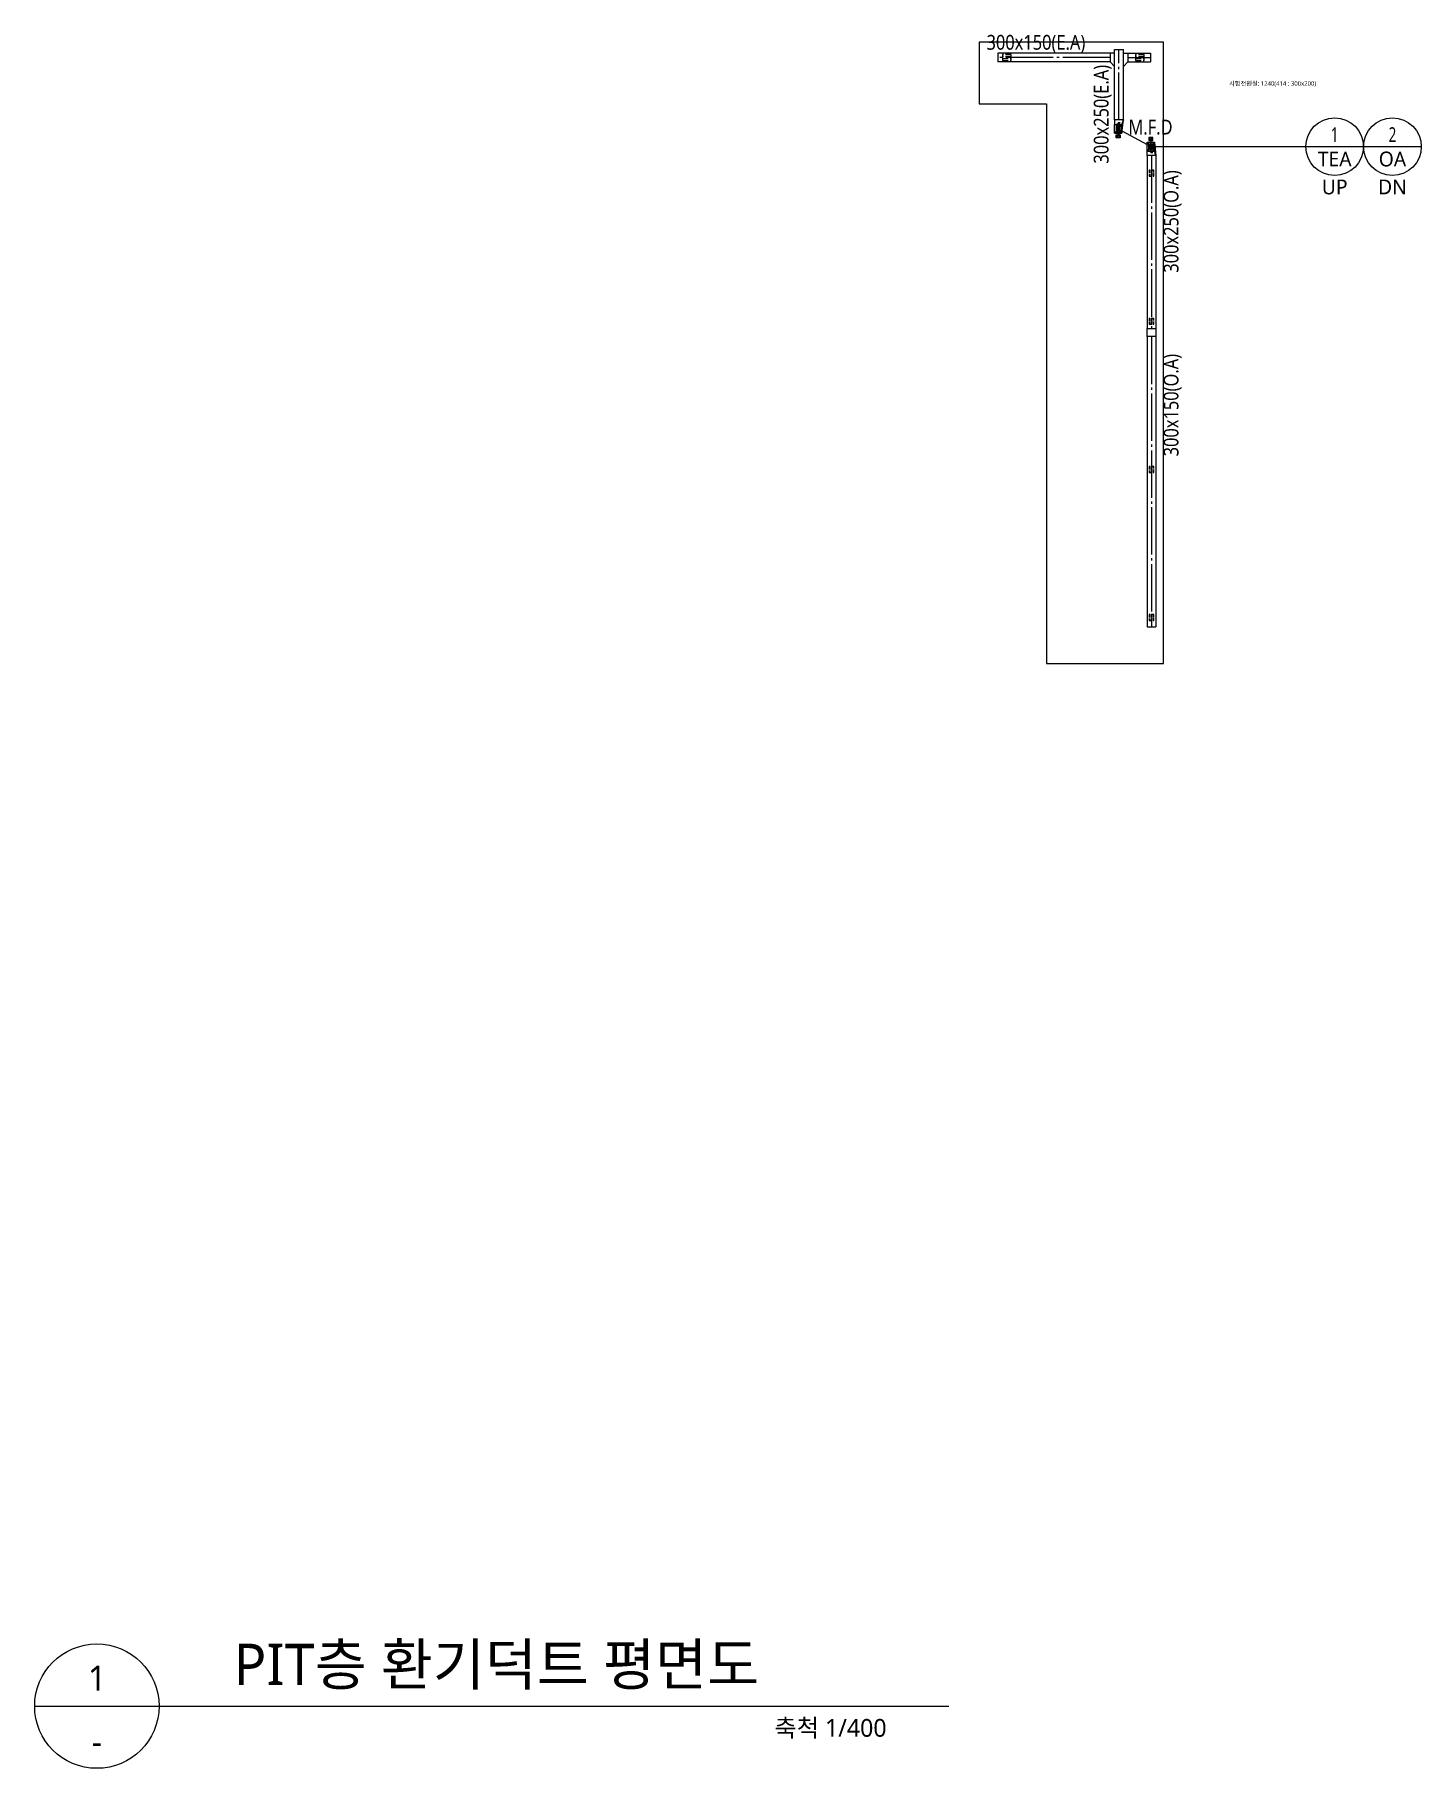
# Model space of a CAD drawing. Header units: millimetres. Extents: x 61566 to 667441, y 0 to 118800.
# Drawn here: x 61566 to 108384, y 5600 to 64131 of the extents above; entities that cross this region are included whole.
import ezdxf
from ezdxf.enums import TextEntityAlignment as Align

# ---------------------------------------------------------------- set-up
doc = ezdxf.new("R2010")
doc.units = ezdxf.units.MM
doc.header["$LTSCALE"] = 200
doc.linetypes.add('CEN6', pattern=[12, 10, -0.75, 0.5, -0.75])
doc.linetypes.add('H6', pattern=[6.5, 5, -1.5])
doc.layers.get('DEFPOINTS').update_dxf_attribs({"color": 137})
for name, color, linetype in [('1 EA', 3, 'Continuous'), ('1 MFD', 11, 'Continuous'), ('1 OA', 4, 'Continuous'), ('AA-MKXS', 3, 'Continuous'), ('TE', 2, 'Continuous')]:
    doc.layers.add(name, color=color, linetype=linetype)
doc.styles.add('SUNJIN', font='malgun.ttf')
doc.styles.add('스타일1', font='malgun.ttf')

msp = doc.modelspace()

# ---------------------------------------------------------------- texts
at = {"layer": '1 EA', "style": 'SUNJIN', "width": 0.85}
msp.add_text('300x150(E.A)', height=500, dxfattribs=at).set_placement((95372.3, 63872.8), align=Align.MIDDLE_CENTER)
msp.add_text('300x250(E.A)', height=500, rotation=90, dxfattribs=at).set_placement((97573.7, 61443.8), align=Align.MIDDLE_CENTER)
at = {"layer": '1 MFD', "style": 'SUNJIN', "width": 0.85}
msp.add_text('M.F.D', height=500, dxfattribs=at).set_placement((99239.9, 61009.2), align=Align.MIDDLE_CENTER)
at = {"layer": '1 OA', "style": 'SUNJIN', "width": 0.85}
for s, p in [('300x250(O.A)', (99933.7, 57823.8)), ('300x150(O.A)', (99933.7, 51623.8))]:
    msp.add_text(s, height=500, rotation=90, dxfattribs=at).set_placement(p, align=Align.MIDDLE_CENTER)
at = {"layer": 'AA-MKXS', "linetype": 'Continuous', "style": '스타일1'}
msp.add_text('PIT층 환기덕트 평면도', height=1400, dxfattribs=at).set_placement((68287, 8409.3))
msp.add_text('1', height=840, dxfattribs=at).set_placement((63673.8, 8224), align=Align.CENTER)
msp.add_text('축척 1/400', height=600, dxfattribs=at).set_placement((90329.7, 6964.9), align=Align.MIDDLE_RIGHT)
at = {"layer": 'AA-MKXS', "style": '스타일1'}
msp.add_text('-', height=840, dxfattribs=at).set_placement((63666.6, 6499.4), align=Align.MIDDLE)
at = {"layer": 'DEFPOINTS', "style": 'SUNJIN'}
msp.add_text('시험전원실: 1240(414 : 300x200)', height=150, dxfattribs=at).set_placement((101894, 62482.9), align=Align.MIDDLE_LEFT)
at = {"layer": 'TE', "style": 'SUNJIN', "width": 0.7}
for s, p in [('1', (105459.2, 60756.3)), ('2', (107409.2, 60756.3))]:
    msp.add_text(s, height=500, dxfattribs=at).set_placement(p, align=Align.MIDDLE_CENTER)
at = {"layer": 'TE', "style": 'SUNJIN'}
for s, p in [('TEA', (105459.2, 59932.7)), ('OA', (107409.2, 59932.7)), ('UP', (105459.2, 58990.1)), ('DN', (107409.2, 58990.1))]:
    msp.add_text(s, height=500, dxfattribs=at).set_placement(p, align=Align.MIDDLE_CENTER)

# ---------------------------------------------------------------- linework, layer by layer
at = {"layer": '1 EA'}
for p, q in [((97875, 63511.5), (94083.5, 63511.5)), ((94083.5, 63511.5), (94083.5, 63211.5)), ((98025, 61250), (98025, 63631.5)), ((98025, 63631.5), (98325, 63631.5)), ((98325, 61250), (98325, 63631.5)), ((98475, 63511.5), (99236.5, 63511.5)), ((99236.5, 63511.5), (99236.5, 63211.5)), ((97875, 63211.5), (94083.5, 63211.5)), ((98475, 63211.5), (99236.5, 63211.5))]:
    msp.add_line(p, q, dxfattribs=at)
at = {"layer": '1 EA', "color": 1, "linetype": 'CEN6', "ltscale": 0.8}
for p, q in [((97875, 63361.5), (94083.5, 63361.5)), ((98175, 61250), (98175, 63631.5)), ((98475, 63361.5), (99236.5, 63361.5))]:
    msp.add_line(p, q, dxfattribs=at)
at = {"layer": '1 EA', "color": 2, "linetype": 'H6', "ltscale": 0.2}
for points in [[(94240, 63261.5), (94540, 63261.5), (94540, 63461.5), (94240, 63461.5), (94240, 63261.5)], [(94240, 63327.8), (94540, 63327.8), (94540, 63395.2), (94240, 63395.2), (94240, 63327.8)], [(98730, 63261.5), (99030, 63261.5), (99030, 63461.5), (98730, 63461.5), (98730, 63261.5)], [(98730, 63327.8), (99030, 63327.8), (99030, 63395.2), (98730, 63395.2), (98730, 63327.8)]]:
    msp.add_lwpolyline(points, dxfattribs=at)
at = {"layer": '1 EA'}
for points in [[(98025, 63061.5), (98025, 63511.5), (97875, 63511.5), (97875, 63211.5), (98025, 63061.5)], [(98325, 63061.5), (98325, 63511.5), (98475, 63511.5), (98475, 63211.5), (98325, 63061.5)], [(98025, 61100), (98275, 61100), (98325, 61250), (98025, 61250), (98025, 61100)], [(98025, 61100), (98275, 61100), (98275, 60800), (98025, 60800), (98025, 61100)], [(98275, 60800), (98325, 61250), (98325, 61250), (98275, 61100), (98275, 60800)]]:
    msp.add_lwpolyline(points, dxfattribs=at)
at = {"layer": '1 EA', "color": 1, "linetype": 'CEN6', "ltscale": 0.8}
for points in [[(98275, 61100), (98025, 60800), (98275, 60800), (98275, 61100)], [(98275, 61100), (98150, 60950), (98275, 60800), (98275, 61100)]]:
    msp.add_lwpolyline(points, dxfattribs=at)
at = {"layer": '1 MFD'}
for points in [[(98103.5, 60747.5), (98103.5, 60646.3), (98150, 60747.5), (98196.5, 60646.3), (98196.5, 60747.5), (98150, 60747.5), (98220, 60747.5), (98220, 60646.3), (98080, 60646.3), (98080, 60747.5), (98150, 60747.5), (98150, 60800), (98220, 60800), (98220, 61100), (98150, 61100), (98150, 61152.5), (98220, 61152.5), (98150, 61152.5), (98150, 61100), (98080, 61100), (98080, 60800), (98150, 60800), (98150, 61100), (98150, 61047.5), (98115, 61047.5), (98115, 60852.5), (98185, 60852.5), (98185, 61047.5), (98150, 61047.5)], [(99203.5, 60552.5), (99203.5, 60653.7), (99250, 60552.5), (99296.5, 60653.7), (99296.5, 60552.5), (99250, 60552.5), (99320, 60552.5), (99320, 60653.7), (99180, 60653.7), (99180, 60552.5), (99250, 60552.5), (99250, 60500), (99320, 60500), (99320, 60200), (99250, 60200), (99250, 60147.5), (99320, 60147.5), (99250, 60147.5), (99250, 60200), (99180, 60200), (99180, 60500), (99250, 60500), (99250, 60200), (99250, 60252.5), (99215, 60252.5), (99215, 60447.5), (99285, 60447.5), (99285, 60252.5), (99250, 60252.5)]]:
    msp.add_lwpolyline(points, dxfattribs=at)
at = {"layer": '1 OA'}
for p, q in [((99125, 60050), (99125, 54205)), ((99425, 60050), (99425, 54205)), ((99125, 53935), (99125, 44135)), ((99425, 53935), (99425, 44135)), ((99125, 44135), (99425, 44135))]:
    msp.add_line(p, q, dxfattribs=at)
at = {"layer": '1 OA', "color": 1, "linetype": 'CEN6', "ltscale": 0.8}
for p, q in [((99275, 60050), (99275, 54205)), ((99275, 53935), (99275, 44135))]:
    msp.add_line(p, q, dxfattribs=at)
at = {"layer": '1 OA'}
for points in [[(99125, 60500), (99375, 60500), (99375, 60200), (99125, 60200), (99125, 60500)], [(99375, 60500), (99425, 60050), (99425, 60050), (99375, 60200), (99375, 60500)], [(99125, 60200), (99375, 60200), (99425, 60050), (99125, 60050), (99125, 60200)]]:
    msp.add_lwpolyline(points, dxfattribs=at)
at = {"layer": '1 OA', "color": 1, "linetype": 'CEN6', "ltscale": 0.8}
msp.add_lwpolyline([(99125, 60200), (99125, 60500), (99375, 60200), (99375, 60500), (99125, 60200)], dxfattribs=at)
at = {"layer": '1 OA', "color": 2, "linetype": 'H6', "ltscale": 0.1}
for points in [[(99350, 59351.5), (99350, 59551.5), (99200, 59551.5), (99200, 59351.5), (99350, 59351.5)], [(99300.2, 59351.5), (99300.2, 59551.5), (99249.7, 59551.5), (99249.7, 59351.5), (99300.2, 59351.5)], [(99350, 54351.5), (99350, 54551.5), (99200, 54551.5), (99200, 54351.5), (99350, 54351.5)], [(99300.2, 54351.5), (99300.2, 54551.5), (99249.7, 54551.5), (99249.7, 54351.5), (99300.2, 54351.5)], [(99350, 49351.5), (99350, 49551.5), (99200, 49551.5), (99200, 49351.5), (99350, 49351.5)], [(99300.2, 49351.5), (99300.2, 49551.5), (99249.7, 49551.5), (99249.7, 49351.5), (99300.2, 49351.5)], [(99350, 44351.5), (99350, 44551.5), (99200, 44551.5), (99200, 44351.5), (99350, 44351.5)], [(99300.2, 44351.5), (99300.2, 44551.5), (99249.7, 44551.5), (99249.7, 44351.5), (99300.2, 44351.5)]]:
    msp.add_lwpolyline(points, dxfattribs=at)
at = {"layer": '1 OA'}
msp.add_lwpolyline([(99425, 53935), (99125, 53935), (99125, 54205), (99425, 54205)], close=True, dxfattribs=at)
at = {"layer": 'AA-MKXS', "color": 7}
msp.add_line((61566.5, 7700), (92429.9, 7700), dxfattribs=at)
msp.add_circle((63666.6, 7700), 2100.1, dxfattribs=at)
at = {"layer": 'DEFPOINTS'}
msp.add_lwpolyline([(93450, 63875), (93450, 61800), (95725, 61800), (95725, 42900), (99675, 42900), (99675, 63875), (93450, 63875)], dxfattribs=at)
at = {"layer": 'TE'}
for p, q in [((104484.2, 60350), (106434.2, 60350)), ((106434.2, 60350), (108384.2, 60350))]:
    msp.add_line(p, q, dxfattribs=at)
at = {"layer": 'TE', "color": 6}
msp.add_lwpolyline([(98150, 60950), (99250, 60350), (104484.2, 60350)], dxfattribs=at)
at = {"layer": 'TE'}
for centre in [(105459.2, 60350), (107409.2, 60350)]:
    msp.add_circle(centre, 975, dxfattribs=at)

msp.set_redraw_order([(e.dxf.handle, doc.entitydb.next_handle()) for e in msp.query("TEXT MTEXT ATTDEF DIMENSION ARC_DIMENSION")])  # texts and dimensions are drawn at this point

doc.saveas('drawing.dxf')
